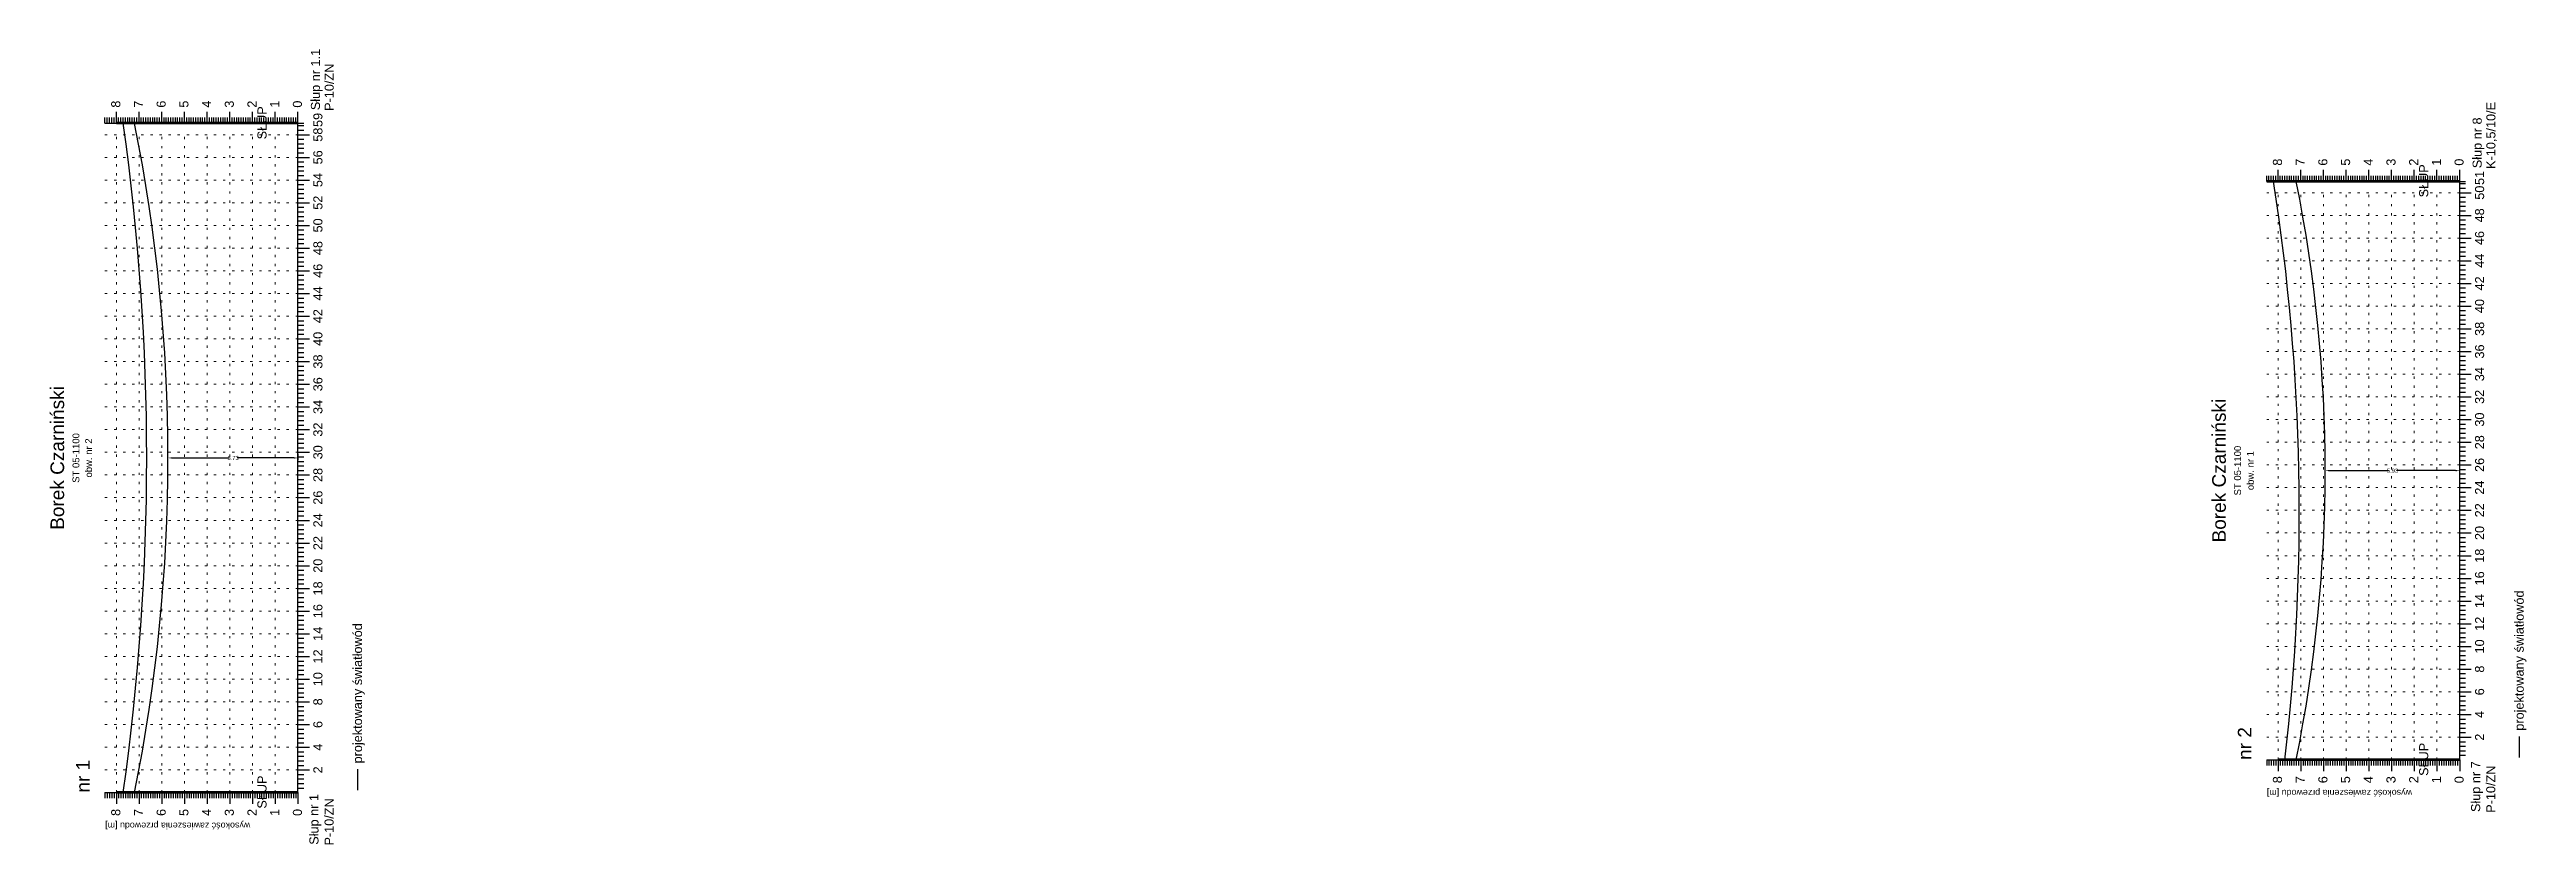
# Model space of a CAD drawing. Header units: inches. Extents: x -863 to -566, y 1327 to 1363.
# Drawn here: x -675.5 to -566.4, y 1326.6 to 1361.6 of the extents above; entities that cross this region are included whole.
import ezdxf
from ezdxf.enums import TextEntityAlignment as Align

# ---------------------------------------------------------------- set-up
doc = ezdxf.new("R2010")
doc.units = ezdxf.units.IN
doc.header["$MEASUREMENT"] = 0
doc.linetypes.add('ACAD_ISO07W100', pattern=[3, 0, -3])
doc.layers.add('_PRZEWIESZENIA_KONTROLA', color=1, linetype='Continuous', lineweight=25)
doc.layers.add('ramka', color=7, linetype='Continuous', plot=False)
doc.styles.get("Standard").update_dxf_attribs({"font": 'arial.ttf'})
doc.dimstyles.get("Standard").update_dxf_attribs({"dimtxt": 0.25, "dimasz": 0.18, "dimexe": 0.18, "dimexo": 0.0625, "dimgap": -0.09, "dimtad": 0, "dimtih": 1, "dimtoh": 1, "dimzin": 0, "dimdsep": 46, "dimtxsty": 'Standard', "dimcen": 0.09, "dimadec": 0, "dimazin": 0, "dimtfac": 1, "dimtofl": 0, "dimtmove": 0, "dimatfit": 3, "dimfxl": 1, "dimtolj": 1, "dimtzin": 0, "dimarcsym": 0})

msp = doc.modelspace()

# ---------------------------------------------------------------- texts
for s, p in [('Słup nr 1.1', (-663.553, 1358.949)), ('P-10/ZN', (-662.948, 1358.918)), ('8', (-672.348, 1359.059)), ('7', (-671.348, 1359.059)), ('6', (-670.348, 1359.059)), ('5', (-669.348, 1359.059)), ('4', (-668.348, 1359.059)), ('3', (-667.348, 1359.059)), ('2', (-666.348, 1359.059)), ('1', (-665.348, 1359.059)), ('0', (-664.348, 1359.059)), ('K-10,5/10/E', (-567.747, 1356.361)), ('Słup nr 8', (-568.352, 1356.392)), ('8', (-577.147, 1356.502)), ('7', (-576.147, 1356.502)), ('6', (-575.147, 1356.502)), ('5', (-574.147, 1356.502)), ('4', (-573.147, 1356.502)), ('3', (-572.147, 1356.502)), ('2', (-571.147, 1356.502)), ('1', (-570.147, 1356.502)), ('0', (-569.147, 1356.502)), ('projektowany światłowód', (-566.501, 1331.597)), ('projektowany światłowód', (-661.702, 1330.154)), ('Słup nr 7', (-568.419, 1328.012)), ('P-10/ZN', (-567.752, 1327.978)), ('Słup nr 1', (-663.62, 1326.569)), ('P-10/ZN', (-662.953, 1326.535))]:
    msp.add_text(s, height=0.4, rotation=90).set_placement(p)
for s, height, p in [('59', 0.4, (-663.446, 1358.519)), ('58', 0.4, (-663.446, 1357.869)), ('56', 0.4, (-663.446, 1356.869)), ('54', 0.4, (-663.446, 1355.869)), ('51', 0.4, (-568.245, 1355.962)), ('52', 0.4, (-663.446, 1354.869)), ('50', 0.4, (-568.245, 1355.312)), ('50', 0.4, (-663.446, 1353.869)), ('48', 0.4, (-568.245, 1354.312)), ('48', 0.4, (-663.446, 1352.869)), ('46', 0.4, (-568.245, 1353.312)), ('46', 0.4, (-663.446, 1351.869)), ('42', 0.4, (-568.245, 1351.312)), ('44', 0.4, (-568.245, 1352.312)), ('44', 0.4, (-663.446, 1350.869)), ('40', 0.4, (-568.245, 1350.312)), ('42', 0.4, (-663.446, 1349.869)), ('38', 0.4, (-568.245, 1349.312)), ('40', 0.4, (-663.446, 1348.869)), ('36', 0.4, (-568.245, 1348.312)), ('38', 0.4, (-663.446, 1347.869)), ('34', 0.4, (-568.245, 1347.312)), ('Borek Czarniński', 0.6, (-674.822, 1343.619)), ('36', 0.4, (-663.446, 1346.869)), ('34', 0.4, (-663.446, 1345.869)), ('Borek Czarniński', 0.6, (-579.621, 1343.062)), ('32', 0.4, (-568.245, 1346.312)), ('32', 0.4, (-663.446, 1344.869)), ('30', 0.4, (-568.245, 1345.312)), ('ST 05-1100', 0.3, (-674.152, 1343.619)), ('obw. nr 2', 0.3, (-673.592, 1343.619)), ('30', 0.4, (-663.446, 1343.869)), ('ST 05-1100', 0.3, (-578.951, 1343.062)), ('28', 0.4, (-568.245, 1344.312)), ('28', 0.4, (-663.446, 1342.869)), ('obw. nr 1', 0.3, (-578.391, 1343.062)), ('26', 0.4, (-568.245, 1343.312)), ('26', 0.4, (-663.446, 1341.869)), ('24', 0.4, (-568.245, 1342.312)), ('24', 0.4, (-663.446, 1340.869)), ('22', 0.4, (-568.245, 1341.312)), ('22', 0.4, (-663.446, 1339.869)), ('20', 0.4, (-568.245, 1340.312)), ('18', 0.4, (-568.245, 1339.312)), ('20', 0.4, (-663.446, 1338.869)), ('16', 0.4, (-568.245, 1338.312)), ('18', 0.4, (-663.446, 1337.869)), ('14', 0.4, (-568.245, 1337.312)), ('16', 0.4, (-663.446, 1336.869)), ('12', 0.4, (-568.245, 1336.312)), ('14', 0.4, (-663.446, 1335.869)), ('10', 0.4, (-568.245, 1335.312)), ('12', 0.4, (-663.446, 1334.869)), ('10', 0.4, (-663.446, 1333.869)), ('8', 0.4, (-568.245, 1334.312)), ('6', 0.4, (-568.245, 1333.312)), ('8', 0.4, (-663.446, 1332.869)), ('6', 0.4, (-663.446, 1331.869)), ('4', 0.4, (-568.245, 1332.312)), ('4', 0.4, (-663.446, 1330.869)), ('2', 0.4, (-568.245, 1331.312)), ('2', 0.4, (-663.446, 1329.869))]:
    msp.add_text(s, height=height, rotation=90).set_placement(p, align=Align.CENTER)
for s, p in [('8', (-577.147, 1329.592)), ('7', (-576.147, 1329.592)), ('6', (-575.147, 1329.592)), ('5', (-574.147, 1329.592)), ('4', (-573.147, 1329.592)), ('3', (-572.147, 1329.592)), ('2', (-571.147, 1329.592)), ('1', (-570.147, 1329.592)), ('0', (-569.147, 1329.592)), ('8', (-672.348, 1328.149)), ('7', (-671.348, 1328.149)), ('6', (-670.348, 1328.149)), ('5', (-669.348, 1328.149)), ('4', (-668.348, 1328.149)), ('3', (-667.348, 1328.149)), ('2', (-666.348, 1328.149)), ('1', (-665.348, 1328.149)), ('0', (-664.348, 1328.149))]:
    msp.add_text(s, height=0.4, rotation=90).set_placement(p, align=Align.RIGHT)
at = {"attachment_point": 1}
for s, insert, char_height, width, rotation in [('SŁUP', (-666.308, 1357.661), 0.4, 1.537, 90), ('SŁUP', (-571.107, 1355.104), 0.4, 1.537, 90), ('SŁUP', (-571.107, 1329.604), 0.4, 1.537, 90), ('SŁUP', (-666.308, 1328.161), 0.4, 1.537, 90), ('wysokość zawieszenia przewodu [m]', (-571.423, 1328.709), 0.28, 9.28, 180), ('wysokość zawieszenia przewodu [m]', (-666.624, 1327.266), 0.28, 9.28, 180)]:
    msp.add_mtext(s, dxfattribs=dict(at, insert=insert, char_height=char_height, width=width, rotation=rotation))
at = {"layer": '_PRZEWIESZENIA_KONTROLA', "color": 1}
for s, p in [('nr 2', (-578.491, 1330.312)), ('nr 1', (-673.692, 1328.869))]:
    msp.add_text(s, height=0.6, rotation=90, dxfattribs=at).set_placement(p)

# ---------------------------------------------------------------- blocks, each defined once
blk = doc.blocks.new('*D5')
at = {"color": 0, "lineweight": -2}
for p, q in [((-670.25, 1343.67), (-670.25, 1343.8)), ((-670.07, 1343.62), (-667.56, 1343.62)), ((-664.7, 1343.62), (-667.2, 1343.62)), ((-664.52, 1343.52), (-664.52, 1343.8))]:
    blk.add_line(p, q, dxfattribs=at)
at = {"color": 0}
for points in [[(-670.07, 1343.65), (-670.07, 1343.59), (-670.25, 1343.62)], [(-664.7, 1343.65), (-664.7, 1343.59), (-664.52, 1343.62)]]:
    blk.add_solid(points, dxfattribs=at)
at = {"layer": 'Defpoints', "color": 0}
for p in [(-670.25, 1343.61), (-664.52, 1343.62), (-664.52, 1343.46)]:
    blk.add_point(p, dxfattribs=at)
at = {"color": 0, "lineweight": 25, "insert": (-667.38, 1343.62), "char_height": 0.18, "attachment_point": 5}
blk.add_mtext('\\A1;5.73', dxfattribs=at)
blk = doc.blocks.new('*D6')
at = {"color": 0, "lineweight": -2}
for p, q in [((-575.25, 1343.12), (-575.25, 1343.24)), ((-575.07, 1343.06), (-572.46, 1343.06)), ((-569.5, 1343.06), (-572.1, 1343.06)), ((-569.32, 1342.97), (-569.32, 1343.24))]:
    blk.add_line(p, q, dxfattribs=at)
at = {"color": 0}
for points in [[(-575.07, 1343.09), (-575.07, 1343.03), (-575.25, 1343.06)], [(-569.5, 1343.09), (-569.5, 1343.03), (-569.32, 1343.06)]]:
    blk.add_solid(points, dxfattribs=at)
at = {"layer": 'Defpoints', "color": 0}
for p in [(-575.25, 1343.05), (-569.32, 1343.06), (-569.32, 1342.9)]:
    blk.add_point(p, dxfattribs=at)
at = {"color": 0, "lineweight": 25, "insert": (-572.28, 1343.06), "char_height": 0.18, "attachment_point": 5}
blk.add_mtext('\\A1;5.93', dxfattribs=at)

# ---------------------------------------------------------------- dimensions: what is measured, and where the dimension line sits
at = {"lineweight": 25}
for base, p1, p2, text, picture, middle in [((-664.522, 1343.619), (-670.247, 1343.611), (-664.522, 1343.461), '5.73', '*D5', (-667.384, 1343.619)), ((-569.321, 1343.062), (-575.246, 1343.054), (-569.321, 1342.904), '5.93', '*D6', (-572.284, 1343.062))]:
    dim = msp.add_linear_dim(base=base, p1=p1, p2=p2, angle=180, text=text, dimstyle='Standard', dxfattribs=at)
    dim.commit()
    dim.dimension.update_dxf_attribs({"geometry": picture, "text_midpoint": middle})

# ---------------------------------------------------------------- linework, layer by layer
for p, q in [((-673.022, 1358.369), (-673.022, 1358.619)), ((-673.022, 1358.369), (-664.522, 1358.369)), ((-672.922, 1358.369), (-672.922, 1358.619)), ((-672.822, 1358.369), (-672.822, 1358.619)), ((-672.722, 1358.369), (-672.722, 1358.619)), ((-672.622, 1358.369), (-672.622, 1358.619)), ((-672.522, 1358.369), (-672.522, 1358.869)), ((-672.422, 1358.369), (-672.422, 1358.619)), ((-672.322, 1358.369), (-672.322, 1358.619)), ((-672.222, 1358.369), (-672.222, 1358.619)), ((-672.122, 1358.369), (-672.122, 1358.619)), ((-672.022, 1358.369), (-672.022, 1358.619)), ((-671.922, 1358.369), (-671.922, 1358.619)), ((-671.822, 1358.369), (-671.822, 1358.619)), ((-671.722, 1358.369), (-671.722, 1358.619)), ((-671.622, 1358.369), (-671.622, 1358.619)), ((-671.522, 1358.369), (-671.522, 1358.869)), ((-671.422, 1358.369), (-671.422, 1358.619)), ((-671.322, 1358.369), (-671.322, 1358.619)), ((-671.222, 1358.369), (-671.222, 1358.619)), ((-671.122, 1358.369), (-671.122, 1358.619)), ((-671.022, 1358.369), (-671.022, 1358.619)), ((-670.922, 1358.369), (-670.922, 1358.619)), ((-670.822, 1358.369), (-670.822, 1358.619)), ((-670.722, 1358.369), (-670.722, 1358.619)), ((-670.622, 1358.369), (-670.622, 1358.619)), ((-670.522, 1358.369), (-670.522, 1358.869)), ((-670.422, 1358.369), (-670.422, 1358.619)), ((-670.322, 1358.369), (-670.322, 1358.619)), ((-670.222, 1358.369), (-670.222, 1358.619)), ((-670.122, 1358.369), (-670.122, 1358.619)), ((-670.022, 1358.369), (-670.022, 1358.619)), ((-669.922, 1358.369), (-669.922, 1358.619)), ((-669.822, 1358.369), (-669.822, 1358.619)), ((-669.722, 1358.369), (-669.722, 1358.619)), ((-669.622, 1358.369), (-669.622, 1358.619)), ((-669.522, 1358.369), (-669.522, 1358.869)), ((-669.422, 1358.369), (-669.422, 1358.619)), ((-669.322, 1358.369), (-669.322, 1358.619)), ((-669.222, 1358.369), (-669.222, 1358.619)), ((-669.122, 1358.369), (-669.122, 1358.619)), ((-669.022, 1358.369), (-669.022, 1358.619)), ((-668.922, 1358.369), (-668.922, 1358.619)), ((-668.822, 1358.369), (-668.822, 1358.619)), ((-668.722, 1358.369), (-668.722, 1358.619)), ((-668.622, 1358.369), (-668.622, 1358.619)), ((-668.522, 1358.369), (-668.522, 1358.869)), ((-668.422, 1358.369), (-668.422, 1358.619)), ((-668.322, 1358.369), (-668.322, 1358.619)), ((-668.222, 1358.369), (-668.222, 1358.619)), ((-668.122, 1358.369), (-668.122, 1358.619)), ((-668.022, 1358.369), (-668.022, 1358.619)), ((-667.922, 1358.369), (-667.922, 1358.619)), ((-667.822, 1358.369), (-667.822, 1358.619)), ((-667.722, 1358.369), (-667.722, 1358.619)), ((-667.622, 1358.369), (-667.622, 1358.619)), ((-667.522, 1358.369), (-667.522, 1358.869)), ((-667.422, 1358.369), (-667.422, 1358.619)), ((-667.322, 1358.369), (-667.322, 1358.619)), ((-667.222, 1358.369), (-667.222, 1358.619)), ((-667.122, 1358.369), (-667.122, 1358.619)), ((-667.022, 1358.369), (-667.022, 1358.619)), ((-666.922, 1358.369), (-666.922, 1358.619)), ((-666.822, 1358.369), (-666.822, 1358.619)), ((-666.722, 1358.369), (-666.722, 1358.619)), ((-666.622, 1358.369), (-666.622, 1358.619)), ((-666.522, 1358.369), (-666.522, 1358.869)), ((-666.422, 1358.369), (-666.422, 1358.619)), ((-666.322, 1358.369), (-666.322, 1358.619)), ((-666.222, 1358.369), (-666.222, 1358.619)), ((-666.122, 1358.369), (-666.122, 1358.619)), ((-666.022, 1358.369), (-666.022, 1358.619)), ((-665.922, 1358.369), (-665.922, 1358.619)), ((-665.822, 1358.369), (-665.822, 1358.619)), ((-665.722, 1358.369), (-665.722, 1358.619)), ((-665.622, 1358.369), (-665.622, 1358.619)), ((-665.522, 1358.369), (-665.522, 1358.869)), ((-665.422, 1358.369), (-665.422, 1358.619)), ((-665.322, 1358.369), (-665.322, 1358.619)), ((-665.222, 1358.369), (-665.222, 1358.619)), ((-665.122, 1358.369), (-665.122, 1358.619)), ((-665.022, 1358.369), (-665.022, 1358.619)), ((-664.922, 1358.369), (-664.922, 1358.619)), ((-664.822, 1358.369), (-664.822, 1358.619)), ((-664.722, 1358.369), (-664.722, 1358.619)), ((-664.622, 1358.369), (-664.622, 1358.619)), ((-664.522, 1358.369), (-664.522, 1358.869)), ((-664.522, 1328.869), (-664.522, 1358.369)), ((-664.522, 1358.369), (-664.272, 1358.369)), ((-664.522, 1358.269), (-664.272, 1358.269)), ((-664.522, 1358.069), (-664.272, 1358.069)), ((-664.522, 1357.869), (-664.022, 1357.869)), ((-664.522, 1357.669), (-664.272, 1357.669)), ((-664.522, 1357.469), (-664.272, 1357.469)), ((-664.522, 1357.269), (-664.272, 1357.269)), ((-664.522, 1357.069), (-664.272, 1357.069)), ((-664.522, 1356.869), (-664.022, 1356.869)), ((-664.522, 1356.669), (-664.272, 1356.669)), ((-664.522, 1356.469), (-664.272, 1356.469)), ((-664.522, 1356.269), (-664.272, 1356.269)), ((-664.522, 1356.069), (-664.272, 1356.069)), ((-577.821, 1355.812), (-577.821, 1356.062)), ((-577.721, 1355.812), (-577.721, 1356.062)), ((-577.621, 1355.812), (-577.621, 1356.062)), ((-577.521, 1355.812), (-577.521, 1356.062)), ((-577.421, 1355.812), (-577.421, 1356.062)), ((-577.321, 1355.812), (-577.321, 1356.312)), ((-577.221, 1355.812), (-577.221, 1356.062)), ((-577.121, 1355.812), (-577.121, 1356.062)), ((-577.021, 1355.812), (-577.021, 1356.062)), ((-576.921, 1355.812), (-576.921, 1356.062)), ((-576.821, 1355.812), (-576.821, 1356.062)), ((-576.721, 1355.812), (-576.721, 1356.062)), ((-576.621, 1355.812), (-576.621, 1356.062)), ((-576.521, 1355.812), (-576.521, 1356.062)), ((-576.421, 1355.812), (-576.421, 1356.062)), ((-576.321, 1355.812), (-576.321, 1356.312)), ((-576.221, 1355.812), (-576.221, 1356.062)), ((-576.121, 1355.812), (-576.121, 1356.062)), ((-576.021, 1355.812), (-576.021, 1356.062)), ((-575.921, 1355.812), (-575.921, 1356.062)), ((-575.821, 1355.812), (-575.821, 1356.062)), ((-575.721, 1355.812), (-575.721, 1356.062)), ((-575.621, 1355.812), (-575.621, 1356.062)), ((-575.521, 1355.812), (-575.521, 1356.062)), ((-575.421, 1355.812), (-575.421, 1356.062)), ((-575.321, 1355.812), (-575.321, 1356.312)), ((-575.221, 1355.812), (-575.221, 1356.062)), ((-575.121, 1355.812), (-575.121, 1356.062)), ((-575.021, 1355.812), (-575.021, 1356.062)), ((-574.921, 1355.812), (-574.921, 1356.062)), ((-574.821, 1355.812), (-574.821, 1356.062)), ((-574.721, 1355.812), (-574.721, 1356.062)), ((-574.621, 1355.812), (-574.621, 1356.062)), ((-574.521, 1355.812), (-574.521, 1356.062)), ((-574.421, 1355.812), (-574.421, 1356.062)), ((-574.321, 1355.812), (-574.321, 1356.312)), ((-574.221, 1355.812), (-574.221, 1356.062)), ((-574.121, 1355.812), (-574.121, 1356.062)), ((-574.021, 1355.812), (-574.021, 1356.062)), ((-573.921, 1355.812), (-573.921, 1356.062)), ((-573.821, 1355.812), (-573.821, 1356.062)), ((-573.721, 1355.812), (-573.721, 1356.062)), ((-573.621, 1355.812), (-573.621, 1356.062)), ((-573.521, 1355.812), (-573.521, 1356.062)), ((-573.421, 1355.812), (-573.421, 1356.062)), ((-573.321, 1355.812), (-573.321, 1356.312)), ((-573.221, 1355.812), (-573.221, 1356.062)), ((-573.121, 1355.812), (-573.121, 1356.062)), ((-573.021, 1355.812), (-573.021, 1356.062)), ((-572.921, 1355.812), (-572.921, 1356.062)), ((-572.821, 1355.812), (-572.821, 1356.062)), ((-572.721, 1355.812), (-572.721, 1356.062)), ((-572.621, 1355.812), (-572.621, 1356.062)), ((-572.521, 1355.812), (-572.521, 1356.062)), ((-572.421, 1355.812), (-572.421, 1356.062)), ((-572.321, 1355.812), (-572.321, 1356.312)), ((-572.221, 1355.812), (-572.221, 1356.062)), ((-572.121, 1355.812), (-572.121, 1356.062)), ((-572.021, 1355.812), (-572.021, 1356.062)), ((-571.921, 1355.812), (-571.921, 1356.062)), ((-571.821, 1355.812), (-571.821, 1356.062)), ((-571.721, 1355.812), (-571.721, 1356.062)), ((-571.621, 1355.812), (-571.621, 1356.062)), ((-571.521, 1355.812), (-571.521, 1356.062)), ((-571.421, 1355.812), (-571.421, 1356.062)), ((-571.321, 1355.812), (-571.321, 1356.312)), ((-571.221, 1355.812), (-571.221, 1356.062)), ((-571.121, 1355.812), (-571.121, 1356.062)), ((-571.021, 1355.812), (-571.021, 1356.062)), ((-570.921, 1355.812), (-570.921, 1356.062)), ((-570.821, 1355.812), (-570.821, 1356.062)), ((-570.721, 1355.812), (-570.721, 1356.062)), ((-570.621, 1355.812), (-570.621, 1356.062)), ((-570.521, 1355.812), (-570.521, 1356.062)), ((-570.421, 1355.812), (-570.421, 1356.062)), ((-570.321, 1355.812), (-570.321, 1356.312)), ((-570.221, 1355.812), (-570.221, 1356.062)), ((-570.121, 1355.812), (-570.121, 1356.062)), ((-570.021, 1355.812), (-570.021, 1356.062)), ((-569.921, 1355.812), (-569.921, 1356.062)), ((-569.821, 1355.812), (-569.821, 1356.062)), ((-569.721, 1355.812), (-569.721, 1356.062)), ((-569.621, 1355.812), (-569.621, 1356.062)), ((-569.521, 1355.812), (-569.521, 1356.062)), ((-569.421, 1355.812), (-569.421, 1356.062)), ((-569.321, 1355.812), (-569.321, 1356.312)), ((-664.522, 1355.869), (-664.022, 1355.869)), ((-664.522, 1355.669), (-664.272, 1355.669)), ((-664.522, 1355.469), (-664.272, 1355.469)), ((-664.522, 1355.269), (-664.272, 1355.269)), ((-664.522, 1355.069), (-664.272, 1355.069)), ((-664.522, 1354.869), (-664.022, 1354.869)), ((-577.821, 1355.812), (-569.321, 1355.812)), ((-569.321, 1330.312), (-569.321, 1355.812)), ((-569.321, 1355.812), (-569.071, 1355.812)), ((-569.321, 1355.712), (-569.071, 1355.712)), ((-569.321, 1355.512), (-569.071, 1355.512)), ((-569.321, 1355.312), (-568.821, 1355.312)), ((-569.321, 1355.112), (-569.071, 1355.112)), ((-569.321, 1354.912), (-569.071, 1354.912)), ((-664.522, 1354.669), (-664.272, 1354.669)), ((-664.522, 1354.469), (-664.272, 1354.469)), ((-664.522, 1354.269), (-664.272, 1354.269)), ((-664.522, 1354.069), (-664.272, 1354.069)), ((-664.522, 1353.869), (-664.022, 1353.869)), ((-569.321, 1354.712), (-569.071, 1354.712)), ((-569.321, 1354.512), (-569.071, 1354.512)), ((-569.321, 1354.312), (-568.821, 1354.312)), ((-569.321, 1354.112), (-569.071, 1354.112)), ((-569.321, 1353.912), (-569.071, 1353.912)), ((-664.522, 1353.669), (-664.272, 1353.669)), ((-664.522, 1353.469), (-664.272, 1353.469)), ((-664.522, 1353.269), (-664.272, 1353.269)), ((-664.522, 1353.069), (-664.272, 1353.069)), ((-664.522, 1352.869), (-664.022, 1352.869)), ((-664.522, 1352.669), (-664.272, 1352.669)), ((-569.321, 1353.712), (-569.071, 1353.712)), ((-569.321, 1353.512), (-569.071, 1353.512)), ((-569.321, 1353.312), (-568.821, 1353.312)), ((-569.321, 1353.112), (-569.071, 1353.112)), ((-569.321, 1352.912), (-569.071, 1352.912)), ((-569.321, 1352.712), (-569.071, 1352.712)), ((-664.522, 1352.469), (-664.272, 1352.469)), ((-664.522, 1352.269), (-664.272, 1352.269)), ((-664.522, 1352.069), (-664.272, 1352.069)), ((-664.522, 1351.869), (-664.022, 1351.869)), ((-664.522, 1351.669), (-664.272, 1351.669)), ((-569.321, 1352.512), (-569.071, 1352.512)), ((-569.321, 1352.312), (-568.821, 1352.312)), ((-569.321, 1352.112), (-569.071, 1352.112)), ((-569.321, 1351.912), (-569.071, 1351.912)), ((-569.321, 1351.712), (-569.071, 1351.712)), ((-664.522, 1351.469), (-664.272, 1351.469)), ((-664.522, 1351.269), (-664.272, 1351.269)), ((-664.522, 1351.069), (-664.272, 1351.069)), ((-664.522, 1350.869), (-664.022, 1350.869)), ((-664.522, 1350.669), (-664.272, 1350.669)), ((-664.522, 1350.469), (-664.272, 1350.469)), ((-569.321, 1351.512), (-569.071, 1351.512)), ((-569.321, 1351.312), (-568.821, 1351.312)), ((-569.321, 1351.112), (-569.071, 1351.112)), ((-569.321, 1350.912), (-569.071, 1350.912)), ((-569.321, 1350.712), (-569.071, 1350.712)), ((-569.321, 1350.512), (-569.071, 1350.512)), ((-664.522, 1350.269), (-664.272, 1350.269)), ((-664.522, 1350.069), (-664.272, 1350.069)), ((-664.522, 1349.869), (-664.022, 1349.869)), ((-664.522, 1349.669), (-664.272, 1349.669)), ((-664.522, 1349.469), (-664.272, 1349.469)), ((-569.321, 1350.312), (-568.821, 1350.312)), ((-569.321, 1350.112), (-569.071, 1350.112)), ((-569.321, 1349.912), (-569.071, 1349.912)), ((-569.321, 1349.712), (-569.071, 1349.712)), ((-569.321, 1349.512), (-569.071, 1349.512)), ((-664.522, 1349.269), (-664.272, 1349.269)), ((-664.522, 1349.069), (-664.272, 1349.069)), ((-664.522, 1348.869), (-664.022, 1348.869)), ((-664.522, 1348.669), (-664.272, 1348.669)), ((-664.522, 1348.469), (-664.272, 1348.469)), ((-569.321, 1349.312), (-568.821, 1349.312)), ((-569.321, 1349.112), (-569.071, 1349.112)), ((-569.321, 1348.912), (-569.071, 1348.912)), ((-569.321, 1348.712), (-569.071, 1348.712)), ((-569.321, 1348.512), (-569.071, 1348.512)), ((-569.321, 1348.312), (-568.821, 1348.312)), ((-664.522, 1348.269), (-664.272, 1348.269)), ((-664.522, 1348.069), (-664.272, 1348.069)), ((-664.522, 1347.869), (-664.022, 1347.869)), ((-664.522, 1347.669), (-664.272, 1347.669)), ((-664.522, 1347.469), (-664.272, 1347.469)), ((-664.522, 1347.269), (-664.272, 1347.269)), ((-569.321, 1348.112), (-569.071, 1348.112)), ((-569.321, 1347.912), (-569.071, 1347.912)), ((-569.321, 1347.712), (-569.071, 1347.712)), ((-569.321, 1347.512), (-569.071, 1347.512)), ((-569.321, 1347.312), (-568.821, 1347.312)), ((-664.522, 1347.069), (-664.272, 1347.069)), ((-664.522, 1346.869), (-664.022, 1346.869)), ((-664.522, 1346.669), (-664.272, 1346.669)), ((-664.522, 1346.469), (-664.272, 1346.469)), ((-664.522, 1346.269), (-664.272, 1346.269)), ((-569.321, 1347.112), (-569.071, 1347.112)), ((-569.321, 1346.912), (-569.071, 1346.912)), ((-569.321, 1346.712), (-569.071, 1346.712)), ((-569.321, 1346.512), (-569.071, 1346.512)), ((-569.321, 1346.312), (-568.821, 1346.312)), ((-569.321, 1346.112), (-569.071, 1346.112)), ((-664.522, 1346.069), (-664.272, 1346.069)), ((-664.522, 1345.869), (-664.022, 1345.869)), ((-664.522, 1345.669), (-664.272, 1345.669)), ((-664.522, 1345.469), (-664.272, 1345.469)), ((-664.522, 1345.269), (-664.272, 1345.269)), ((-664.522, 1345.069), (-664.272, 1345.069)), ((-569.321, 1345.912), (-569.071, 1345.912)), ((-569.321, 1345.712), (-569.071, 1345.712)), ((-569.321, 1345.512), (-569.071, 1345.512)), ((-569.321, 1345.312), (-568.821, 1345.312)), ((-569.321, 1345.112), (-569.071, 1345.112)), ((-664.522, 1344.869), (-664.022, 1344.869)), ((-664.522, 1344.669), (-664.272, 1344.669)), ((-664.522, 1344.469), (-664.272, 1344.469)), ((-664.522, 1344.269), (-664.272, 1344.269)), ((-664.522, 1344.069), (-664.272, 1344.069)), ((-569.321, 1344.912), (-569.071, 1344.912)), ((-569.321, 1344.712), (-569.071, 1344.712)), ((-569.321, 1344.512), (-569.071, 1344.512)), ((-569.321, 1344.312), (-568.821, 1344.312)), ((-569.321, 1344.112), (-569.071, 1344.112)), ((-569.321, 1343.912), (-569.071, 1343.912)), ((-664.522, 1343.869), (-664.022, 1343.869)), ((-664.522, 1343.669), (-664.272, 1343.669)), ((-664.522, 1343.469), (-664.272, 1343.469)), ((-664.522, 1343.269), (-664.272, 1343.269)), ((-664.522, 1343.069), (-664.272, 1343.069)), ((-664.522, 1342.869), (-664.022, 1342.869)), ((-569.321, 1343.712), (-569.071, 1343.712)), ((-569.321, 1343.512), (-569.071, 1343.512)), ((-569.321, 1343.312), (-568.821, 1343.312)), ((-569.321, 1343.112), (-569.071, 1343.112)), ((-569.321, 1342.912), (-569.071, 1342.912)), ((-664.522, 1342.669), (-664.272, 1342.669)), ((-664.522, 1342.469), (-664.272, 1342.469)), ((-664.522, 1342.269), (-664.272, 1342.269)), ((-664.522, 1342.069), (-664.272, 1342.069)), ((-664.522, 1341.869), (-664.022, 1341.869)), ((-569.321, 1342.712), (-569.071, 1342.712)), ((-569.321, 1342.512), (-569.071, 1342.512)), ((-569.321, 1342.312), (-568.821, 1342.312)), ((-569.321, 1342.112), (-569.071, 1342.112)), ((-569.321, 1341.912), (-569.071, 1341.912)), ((-664.522, 1341.669), (-664.272, 1341.669)), ((-664.522, 1341.469), (-664.272, 1341.469)), ((-664.522, 1341.269), (-664.272, 1341.269)), ((-664.522, 1341.069), (-664.272, 1341.069)), ((-664.522, 1340.869), (-664.022, 1340.869)), ((-664.522, 1340.669), (-664.272, 1340.669)), ((-569.321, 1341.712), (-569.071, 1341.712)), ((-569.321, 1341.512), (-569.071, 1341.512)), ((-569.321, 1341.312), (-568.821, 1341.312)), ((-569.321, 1341.112), (-569.071, 1341.112)), ((-569.321, 1340.912), (-569.071, 1340.912)), ((-569.321, 1340.712), (-569.071, 1340.712)), ((-664.522, 1340.469), (-664.272, 1340.469)), ((-664.522, 1340.269), (-664.272, 1340.269)), ((-664.522, 1340.069), (-664.272, 1340.069)), ((-664.522, 1339.869), (-664.022, 1339.869)), ((-664.522, 1339.669), (-664.272, 1339.669)), ((-569.321, 1340.512), (-569.071, 1340.512)), ((-569.321, 1340.312), (-568.821, 1340.312)), ((-569.321, 1340.112), (-569.071, 1340.112)), ((-569.321, 1339.912), (-569.071, 1339.912)), ((-569.321, 1339.712), (-569.071, 1339.712)), ((-664.522, 1339.469), (-664.272, 1339.469)), ((-664.522, 1339.269), (-664.272, 1339.269)), ((-664.522, 1339.069), (-664.272, 1339.069)), ((-664.522, 1338.869), (-664.022, 1338.869)), ((-664.522, 1338.669), (-664.272, 1338.669)), ((-664.522, 1338.469), (-664.272, 1338.469)), ((-569.321, 1339.512), (-569.071, 1339.512)), ((-569.321, 1339.312), (-568.821, 1339.312)), ((-569.321, 1339.112), (-569.071, 1339.112)), ((-569.321, 1338.912), (-569.071, 1338.912)), ((-569.321, 1338.712), (-569.071, 1338.712)), ((-569.321, 1338.512), (-569.071, 1338.512)), ((-664.522, 1338.269), (-664.272, 1338.269)), ((-664.522, 1338.069), (-664.272, 1338.069)), ((-664.522, 1337.869), (-664.022, 1337.869)), ((-664.522, 1337.669), (-664.272, 1337.669)), ((-664.522, 1337.469), (-664.272, 1337.469)), ((-569.321, 1338.312), (-568.821, 1338.312)), ((-569.321, 1338.112), (-569.071, 1338.112)), ((-569.321, 1337.912), (-569.071, 1337.912)), ((-569.321, 1337.712), (-569.071, 1337.712)), ((-569.321, 1337.512), (-569.071, 1337.512)), ((-664.522, 1337.269), (-664.272, 1337.269)), ((-664.522, 1337.069), (-664.272, 1337.069)), ((-664.522, 1336.869), (-664.022, 1336.869)), ((-664.522, 1336.669), (-664.272, 1336.669)), ((-664.522, 1336.469), (-664.272, 1336.469)), ((-569.321, 1337.312), (-568.821, 1337.312)), ((-569.321, 1337.112), (-569.071, 1337.112)), ((-569.321, 1336.912), (-569.071, 1336.912)), ((-569.321, 1336.712), (-569.071, 1336.712)), ((-569.321, 1336.512), (-569.071, 1336.512)), ((-569.321, 1336.312), (-568.821, 1336.312)), ((-664.522, 1336.269), (-664.272, 1336.269)), ((-664.522, 1336.069), (-664.272, 1336.069)), ((-664.522, 1335.869), (-664.022, 1335.869)), ((-664.522, 1335.669), (-664.272, 1335.669)), ((-664.522, 1335.469), (-664.272, 1335.469)), ((-664.522, 1335.269), (-664.272, 1335.269)), ((-569.321, 1336.112), (-569.071, 1336.112)), ((-569.321, 1335.912), (-569.071, 1335.912)), ((-569.321, 1335.712), (-569.071, 1335.712)), ((-569.321, 1335.512), (-569.071, 1335.512)), ((-569.321, 1335.312), (-568.821, 1335.312)), ((-664.522, 1335.069), (-664.272, 1335.069)), ((-664.522, 1334.869), (-664.022, 1334.869)), ((-664.522, 1334.669), (-664.272, 1334.669)), ((-664.522, 1334.469), (-664.272, 1334.469)), ((-664.522, 1334.269), (-664.272, 1334.269)), ((-569.321, 1335.112), (-569.071, 1335.112)), ((-569.321, 1334.912), (-569.071, 1334.912)), ((-569.321, 1334.712), (-569.071, 1334.712)), ((-569.321, 1334.512), (-569.071, 1334.512)), ((-569.321, 1334.312), (-568.821, 1334.312)), ((-569.321, 1334.112), (-569.071, 1334.112)), ((-664.522, 1334.069), (-664.272, 1334.069)), ((-664.522, 1333.869), (-664.022, 1333.869)), ((-664.522, 1333.669), (-664.272, 1333.669)), ((-664.522, 1333.469), (-664.272, 1333.469)), ((-664.522, 1333.269), (-664.272, 1333.269)), ((-664.522, 1333.069), (-664.272, 1333.069)), ((-569.321, 1333.912), (-569.071, 1333.912)), ((-569.321, 1333.712), (-569.071, 1333.712)), ((-569.321, 1333.512), (-569.071, 1333.512)), ((-569.321, 1333.312), (-568.821, 1333.312)), ((-569.321, 1333.112), (-569.071, 1333.112)), ((-664.522, 1332.869), (-664.022, 1332.869)), ((-664.522, 1332.669), (-664.272, 1332.669)), ((-664.522, 1332.469), (-664.272, 1332.469)), ((-664.522, 1332.269), (-664.272, 1332.269)), ((-664.522, 1332.069), (-664.272, 1332.069)), ((-569.321, 1332.912), (-569.071, 1332.912)), ((-569.321, 1332.712), (-569.071, 1332.712)), ((-569.321, 1332.512), (-569.071, 1332.512)), ((-569.321, 1332.312), (-568.821, 1332.312)), ((-569.321, 1332.112), (-569.071, 1332.112)), ((-569.321, 1331.912), (-569.071, 1331.912)), ((-664.522, 1331.869), (-664.022, 1331.869)), ((-664.522, 1331.669), (-664.272, 1331.669)), ((-664.522, 1331.469), (-664.272, 1331.469)), ((-664.522, 1331.269), (-664.272, 1331.269)), ((-664.522, 1331.069), (-664.272, 1331.069)), ((-664.522, 1330.869), (-664.022, 1330.869)), ((-569.321, 1331.712), (-569.071, 1331.712)), ((-569.321, 1331.512), (-569.071, 1331.512)), ((-569.321, 1331.312), (-568.821, 1331.312)), ((-569.321, 1331.112), (-569.071, 1331.112)), ((-569.321, 1330.912), (-569.071, 1330.912)), ((-664.522, 1330.669), (-664.272, 1330.669)), ((-664.522, 1330.469), (-664.272, 1330.469)), ((-664.522, 1330.269), (-664.272, 1330.269)), ((-664.522, 1330.069), (-664.272, 1330.069)), ((-664.522, 1329.869), (-664.022, 1329.869)), ((-577.821, 1330.312), (-569.321, 1330.312)), ((-577.821, 1330.312), (-577.821, 1330.062)), ((-577.721, 1330.312), (-577.721, 1330.062)), ((-577.621, 1330.312), (-577.621, 1330.062)), ((-577.521, 1330.312), (-577.521, 1330.062)), ((-577.421, 1330.312), (-577.421, 1330.062)), ((-577.321, 1330.312), (-577.321, 1329.812)), ((-577.221, 1330.312), (-577.221, 1330.062)), ((-577.121, 1330.312), (-577.121, 1330.062)), ((-577.021, 1330.312), (-577.021, 1330.062)), ((-576.921, 1330.312), (-576.921, 1330.062)), ((-576.821, 1330.312), (-576.821, 1330.062)), ((-576.721, 1330.312), (-576.721, 1330.062)), ((-576.621, 1330.312), (-576.621, 1330.062)), ((-576.521, 1330.312), (-576.521, 1330.062)), ((-576.421, 1330.312), (-576.421, 1330.062)), ((-576.321, 1330.312), (-576.321, 1329.812)), ((-576.221, 1330.312), (-576.221, 1330.062)), ((-576.121, 1330.312), (-576.121, 1330.062)), ((-576.021, 1330.312), (-576.021, 1330.062)), ((-575.921, 1330.312), (-575.921, 1330.062)), ((-575.821, 1330.312), (-575.821, 1330.062)), ((-575.721, 1330.312), (-575.721, 1330.062)), ((-575.621, 1330.312), (-575.621, 1330.062)), ((-575.521, 1330.312), (-575.521, 1330.062)), ((-575.421, 1330.312), (-575.421, 1330.062)), ((-575.321, 1330.312), (-575.321, 1329.812)), ((-575.221, 1330.312), (-575.221, 1330.062)), ((-575.121, 1330.312), (-575.121, 1330.062)), ((-575.021, 1330.312), (-575.021, 1330.062)), ((-574.921, 1330.312), (-574.921, 1330.062)), ((-574.821, 1330.312), (-574.821, 1330.062)), ((-574.721, 1330.312), (-574.721, 1330.062)), ((-574.621, 1330.312), (-574.621, 1330.062)), ((-574.521, 1330.312), (-574.521, 1330.062)), ((-574.421, 1330.312), (-574.421, 1330.062)), ((-574.321, 1330.312), (-574.321, 1329.812)), ((-574.221, 1330.312), (-574.221, 1330.062)), ((-574.121, 1330.312), (-574.121, 1330.062)), ((-574.021, 1330.312), (-574.021, 1330.062)), ((-573.921, 1330.312), (-573.921, 1330.062)), ((-573.821, 1330.312), (-573.821, 1330.062)), ((-573.721, 1330.312), (-573.721, 1330.062)), ((-573.621, 1330.312), (-573.621, 1330.062)), ((-573.521, 1330.312), (-573.521, 1330.062)), ((-573.421, 1330.312), (-573.421, 1330.062)), ((-573.321, 1330.312), (-573.321, 1329.812)), ((-573.221, 1330.312), (-573.221, 1330.062)), ((-573.121, 1330.312), (-573.121, 1330.062)), ((-573.021, 1330.312), (-573.021, 1330.062)), ((-572.921, 1330.312), (-572.921, 1330.062)), ((-572.821, 1330.312), (-572.821, 1330.062)), ((-572.721, 1330.312), (-572.721, 1330.062)), ((-572.621, 1330.312), (-572.621, 1330.062)), ((-572.521, 1330.312), (-572.521, 1330.062)), ((-572.421, 1330.312), (-572.421, 1330.062)), ((-572.321, 1330.312), (-572.321, 1329.812)), ((-572.221, 1330.312), (-572.221, 1330.062)), ((-572.121, 1330.312), (-572.121, 1330.062)), ((-572.021, 1330.312), (-572.021, 1330.062)), ((-571.921, 1330.312), (-571.921, 1330.062)), ((-571.821, 1330.312), (-571.821, 1330.062)), ((-571.721, 1330.312), (-571.721, 1330.062)), ((-571.621, 1330.312), (-571.621, 1330.062)), ((-571.521, 1330.312), (-571.521, 1330.062)), ((-571.421, 1330.312), (-571.421, 1330.062)), ((-571.321, 1330.312), (-571.321, 1329.812)), ((-571.221, 1330.312), (-571.221, 1330.062)), ((-571.121, 1330.312), (-571.121, 1330.062)), ((-571.021, 1330.312), (-571.021, 1330.062)), ((-570.921, 1330.312), (-570.921, 1330.062)), ((-570.821, 1330.312), (-570.821, 1330.062)), ((-570.721, 1330.312), (-570.721, 1330.062)), ((-570.621, 1330.312), (-570.621, 1330.062)), ((-570.521, 1330.312), (-570.521, 1330.062)), ((-570.421, 1330.312), (-570.421, 1330.062)), ((-570.321, 1330.312), (-570.321, 1329.812)), ((-570.221, 1330.312), (-570.221, 1330.062)), ((-570.121, 1330.312), (-570.121, 1330.062)), ((-570.021, 1330.312), (-570.021, 1330.062)), ((-569.921, 1330.312), (-569.921, 1330.062)), ((-569.821, 1330.312), (-569.821, 1330.062)), ((-569.721, 1330.312), (-569.721, 1330.062)), ((-569.621, 1330.312), (-569.621, 1330.062)), ((-569.521, 1330.312), (-569.521, 1330.062)), ((-569.421, 1330.312), (-569.421, 1330.062)), ((-569.321, 1330.712), (-569.071, 1330.712)), ((-569.321, 1330.512), (-569.071, 1330.512)), ((-569.321, 1330.312), (-569.321, 1329.812)), ((-673.022, 1328.869), (-664.522, 1328.869)), ((-673.022, 1328.869), (-673.022, 1328.619)), ((-672.922, 1328.869), (-672.922, 1328.619)), ((-672.822, 1328.869), (-672.822, 1328.619)), ((-672.722, 1328.869), (-672.722, 1328.619)), ((-672.622, 1328.869), (-672.622, 1328.619)), ((-672.522, 1328.869), (-672.522, 1328.369)), ((-672.422, 1328.869), (-672.422, 1328.619)), ((-672.322, 1328.869), (-672.322, 1328.619)), ((-672.222, 1328.869), (-672.222, 1328.619)), ((-672.122, 1328.869), (-672.122, 1328.619)), ((-672.022, 1328.869), (-672.022, 1328.619)), ((-671.922, 1328.869), (-671.922, 1328.619)), ((-671.822, 1328.869), (-671.822, 1328.619)), ((-671.722, 1328.869), (-671.722, 1328.619)), ((-671.622, 1328.869), (-671.622, 1328.619)), ((-671.522, 1328.869), (-671.522, 1328.369)), ((-671.422, 1328.869), (-671.422, 1328.619)), ((-671.322, 1328.869), (-671.322, 1328.619)), ((-671.222, 1328.869), (-671.222, 1328.619)), ((-671.122, 1328.869), (-671.122, 1328.619)), ((-671.022, 1328.869), (-671.022, 1328.619)), ((-670.922, 1328.869), (-670.922, 1328.619)), ((-670.822, 1328.869), (-670.822, 1328.619)), ((-670.722, 1328.869), (-670.722, 1328.619)), ((-670.622, 1328.869), (-670.622, 1328.619)), ((-670.522, 1328.869), (-670.522, 1328.369)), ((-670.422, 1328.869), (-670.422, 1328.619)), ((-670.322, 1328.869), (-670.322, 1328.619)), ((-670.222, 1328.869), (-670.222, 1328.619)), ((-670.122, 1328.869), (-670.122, 1328.619)), ((-670.022, 1328.869), (-670.022, 1328.619)), ((-669.922, 1328.869), (-669.922, 1328.619)), ((-669.822, 1328.869), (-669.822, 1328.619)), ((-669.722, 1328.869), (-669.722, 1328.619)), ((-669.622, 1328.869), (-669.622, 1328.619)), ((-669.522, 1328.869), (-669.522, 1328.369)), ((-669.422, 1328.869), (-669.422, 1328.619)), ((-669.322, 1328.869), (-669.322, 1328.619)), ((-669.222, 1328.869), (-669.222, 1328.619)), ((-669.122, 1328.869), (-669.122, 1328.619)), ((-669.022, 1328.869), (-669.022, 1328.619)), ((-668.922, 1328.869), (-668.922, 1328.619)), ((-668.822, 1328.869), (-668.822, 1328.619)), ((-668.722, 1328.869), (-668.722, 1328.619)), ((-668.622, 1328.869), (-668.622, 1328.619)), ((-668.522, 1328.869), (-668.522, 1328.369)), ((-668.422, 1328.869), (-668.422, 1328.619)), ((-668.322, 1328.869), (-668.322, 1328.619)), ((-668.222, 1328.869), (-668.222, 1328.619)), ((-668.122, 1328.869), (-668.122, 1328.619)), ((-668.022, 1328.869), (-668.022, 1328.619)), ((-667.922, 1328.869), (-667.922, 1328.619)), ((-667.822, 1328.869), (-667.822, 1328.619)), ((-667.722, 1328.869), (-667.722, 1328.619)), ((-667.622, 1328.869), (-667.622, 1328.619)), ((-667.522, 1328.869), (-667.522, 1328.369)), ((-667.422, 1328.869), (-667.422, 1328.619)), ((-667.322, 1328.869), (-667.322, 1328.619)), ((-667.222, 1328.869), (-667.222, 1328.619)), ((-667.122, 1328.869), (-667.122, 1328.619)), ((-667.022, 1328.869), (-667.022, 1328.619)), ((-666.922, 1328.869), (-666.922, 1328.619)), ((-666.822, 1328.869), (-666.822, 1328.619)), ((-666.722, 1328.869), (-666.722, 1328.619)), ((-666.622, 1328.869), (-666.622, 1328.619)), ((-666.522, 1328.869), (-666.522, 1328.369)), ((-666.422, 1328.869), (-666.422, 1328.619)), ((-666.322, 1328.869), (-666.322, 1328.619)), ((-666.222, 1328.869), (-666.222, 1328.619)), ((-666.122, 1328.869), (-666.122, 1328.619)), ((-666.022, 1328.869), (-666.022, 1328.619)), ((-665.922, 1328.869), (-665.922, 1328.619)), ((-665.822, 1328.869), (-665.822, 1328.619)), ((-665.722, 1328.869), (-665.722, 1328.619)), ((-665.622, 1328.869), (-665.622, 1328.619)), ((-665.522, 1328.869), (-665.522, 1328.369)), ((-665.422, 1328.869), (-665.422, 1328.619)), ((-665.322, 1328.869), (-665.322, 1328.619)), ((-665.222, 1328.869), (-665.222, 1328.619)), ((-665.122, 1328.869), (-665.122, 1328.619)), ((-665.022, 1328.869), (-665.022, 1328.619)), ((-664.922, 1328.869), (-664.922, 1328.619)), ((-664.822, 1328.869), (-664.822, 1328.619)), ((-664.722, 1328.869), (-664.722, 1328.619)), ((-664.622, 1328.869), (-664.622, 1328.619)), ((-664.522, 1329.669), (-664.272, 1329.669)), ((-664.522, 1329.469), (-664.272, 1329.469)), ((-664.522, 1329.269), (-664.272, 1329.269)), ((-664.522, 1329.069), (-664.272, 1329.069)), ((-664.522, 1328.869), (-664.522, 1328.369))]:
    msp.add_line(p, q)
at = {"linetype": 'ACAD_ISO07W100', "lineweight": 15, "ltscale": 0.1}
for p, q in [((-664.522, 1358.369), (-673.022, 1358.369)), ((-664.522, 1357.869), (-673.022, 1357.869)), ((-672.522, 1328.869), (-672.522, 1357.869)), ((-671.522, 1328.869), (-671.522, 1357.869)), ((-670.522, 1328.869), (-670.522, 1357.869)), ((-669.522, 1328.869), (-669.522, 1357.869)), ((-668.522, 1328.869), (-668.522, 1357.869)), ((-667.522, 1328.869), (-667.522, 1357.869)), ((-666.522, 1328.869), (-666.522, 1357.869)), ((-665.522, 1328.869), (-665.522, 1357.869)), ((-664.522, 1328.869), (-664.522, 1357.869)), ((-664.522, 1356.869), (-673.022, 1356.869)), ((-664.522, 1355.869), (-673.022, 1355.869)), ((-664.522, 1354.869), (-673.022, 1354.869)), ((-569.321, 1355.812), (-577.821, 1355.812)), ((-569.321, 1355.312), (-577.821, 1355.312)), ((-577.321, 1330.312), (-577.321, 1355.312)), ((-576.321, 1330.312), (-576.321, 1355.312)), ((-575.321, 1330.312), (-575.321, 1355.312)), ((-574.321, 1330.312), (-574.321, 1355.312)), ((-573.321, 1330.312), (-573.321, 1355.312)), ((-572.321, 1330.312), (-572.321, 1355.312)), ((-571.321, 1330.312), (-571.321, 1355.312)), ((-570.321, 1330.312), (-570.321, 1355.312)), ((-569.321, 1330.312), (-569.321, 1355.312)), ((-664.522, 1353.869), (-673.022, 1353.869)), ((-569.321, 1354.312), (-577.821, 1354.312)), ((-664.522, 1352.869), (-673.022, 1352.869)), ((-569.321, 1353.312), (-577.821, 1353.312)), ((-664.522, 1351.869), (-673.022, 1351.869)), ((-569.321, 1352.312), (-577.821, 1352.312)), ((-664.522, 1350.869), (-673.022, 1350.869)), ((-569.321, 1351.312), (-577.821, 1351.312)), ((-664.522, 1349.869), (-673.022, 1349.869)), ((-569.321, 1350.312), (-577.821, 1350.312)), ((-664.522, 1348.869), (-673.022, 1348.869)), ((-569.321, 1349.312), (-577.821, 1349.312)), ((-569.321, 1348.312), (-577.821, 1348.312)), ((-664.522, 1347.869), (-673.022, 1347.869)), ((-569.321, 1347.312), (-577.821, 1347.312)), ((-664.522, 1346.869), (-673.022, 1346.869)), ((-569.321, 1346.312), (-577.821, 1346.312)), ((-664.522, 1345.869), (-673.022, 1345.869)), ((-569.321, 1345.312), (-577.821, 1345.312)), ((-664.522, 1344.869), (-673.022, 1344.869)), ((-569.321, 1344.312), (-577.821, 1344.312)), ((-664.522, 1343.869), (-673.022, 1343.869)), ((-664.522, 1342.869), (-673.022, 1342.869)), ((-569.321, 1343.312), (-577.821, 1343.312)), ((-664.522, 1341.869), (-673.022, 1341.869)), ((-569.321, 1342.312), (-577.821, 1342.312)), ((-664.522, 1340.869), (-673.022, 1340.869)), ((-569.321, 1341.312), (-577.821, 1341.312)), ((-664.522, 1339.869), (-673.022, 1339.869)), ((-569.321, 1340.312), (-577.821, 1340.312)), ((-664.522, 1338.869), (-673.022, 1338.869)), ((-569.321, 1339.312), (-577.821, 1339.312)), ((-664.522, 1337.869), (-673.022, 1337.869)), ((-569.321, 1338.312), (-577.821, 1338.312)), ((-664.522, 1336.869), (-673.022, 1336.869)), ((-569.321, 1337.312), (-577.821, 1337.312)), ((-569.321, 1336.312), (-577.821, 1336.312)), ((-664.522, 1335.869), (-673.022, 1335.869)), ((-569.321, 1335.312), (-577.821, 1335.312)), ((-664.522, 1334.869), (-673.022, 1334.869)), ((-569.321, 1334.312), (-577.821, 1334.312)), ((-664.522, 1333.869), (-673.022, 1333.869)), ((-569.321, 1333.312), (-577.821, 1333.312)), ((-664.522, 1332.869), (-673.022, 1332.869)), ((-569.321, 1332.312), (-577.821, 1332.312)), ((-664.522, 1331.869), (-673.022, 1331.869)), ((-664.522, 1330.869), (-673.022, 1330.869)), ((-569.321, 1331.312), (-577.821, 1331.312)), ((-664.522, 1329.869), (-673.022, 1329.869))]:
    msp.add_line(p, q, dxfattribs=at)
at = {"lineweight": 100}
for p, q in [((-664.522, 1358.369), (-672.522, 1358.369)), ((-569.321, 1355.812), (-577.821, 1355.812)), ((-569.321, 1330.312), (-577.321, 1330.312)), ((-664.522, 1328.869), (-672.522, 1328.869))]:
    msp.add_line(p, q, dxfattribs=at)
at = {"color": 3, "lineweight": 25}
for p, q in [((-566.691, 1330.417), (-566.691, 1331.348)), ((-661.892, 1328.974), (-661.892, 1329.905))]:
    msp.add_line(p, q, dxfattribs=at)
at = {"lineweight": 30}
for centre, radius, start, end in [((-776.492, 1343.619), 105.308, 351.94836, 8.05164), ((-670.302, 1341.237), 93.919, 353.3195, 8.92711)]:
    msp.add_arc(centre, radius, start, end, dxfattribs=at)
at = {"color": 3, "lineweight": 30}
for centre, radius in [((-744.734, 1343.619), 74.487), ((-639.634, 1343.062), 64.388)]:
    msp.add_arc(centre, radius, 348.57881, 11.42119, dxfattribs=at)
at = {"layer": 'ramka'}
for p, q in [((-664.522, 1328.869), (-664.522, 1343.619)), ((-569.321, 1330.312), (-569.321, 1343.062))]:
    msp.add_line(p, q, dxfattribs=at)

msp.set_redraw_order([(e.dxf.handle, doc.entitydb.next_handle()) for e in msp.query("TEXT MTEXT ATTDEF DIMENSION ARC_DIMENSION")])  # texts and dimensions are drawn at this point

doc.saveas('drawing.dxf')
